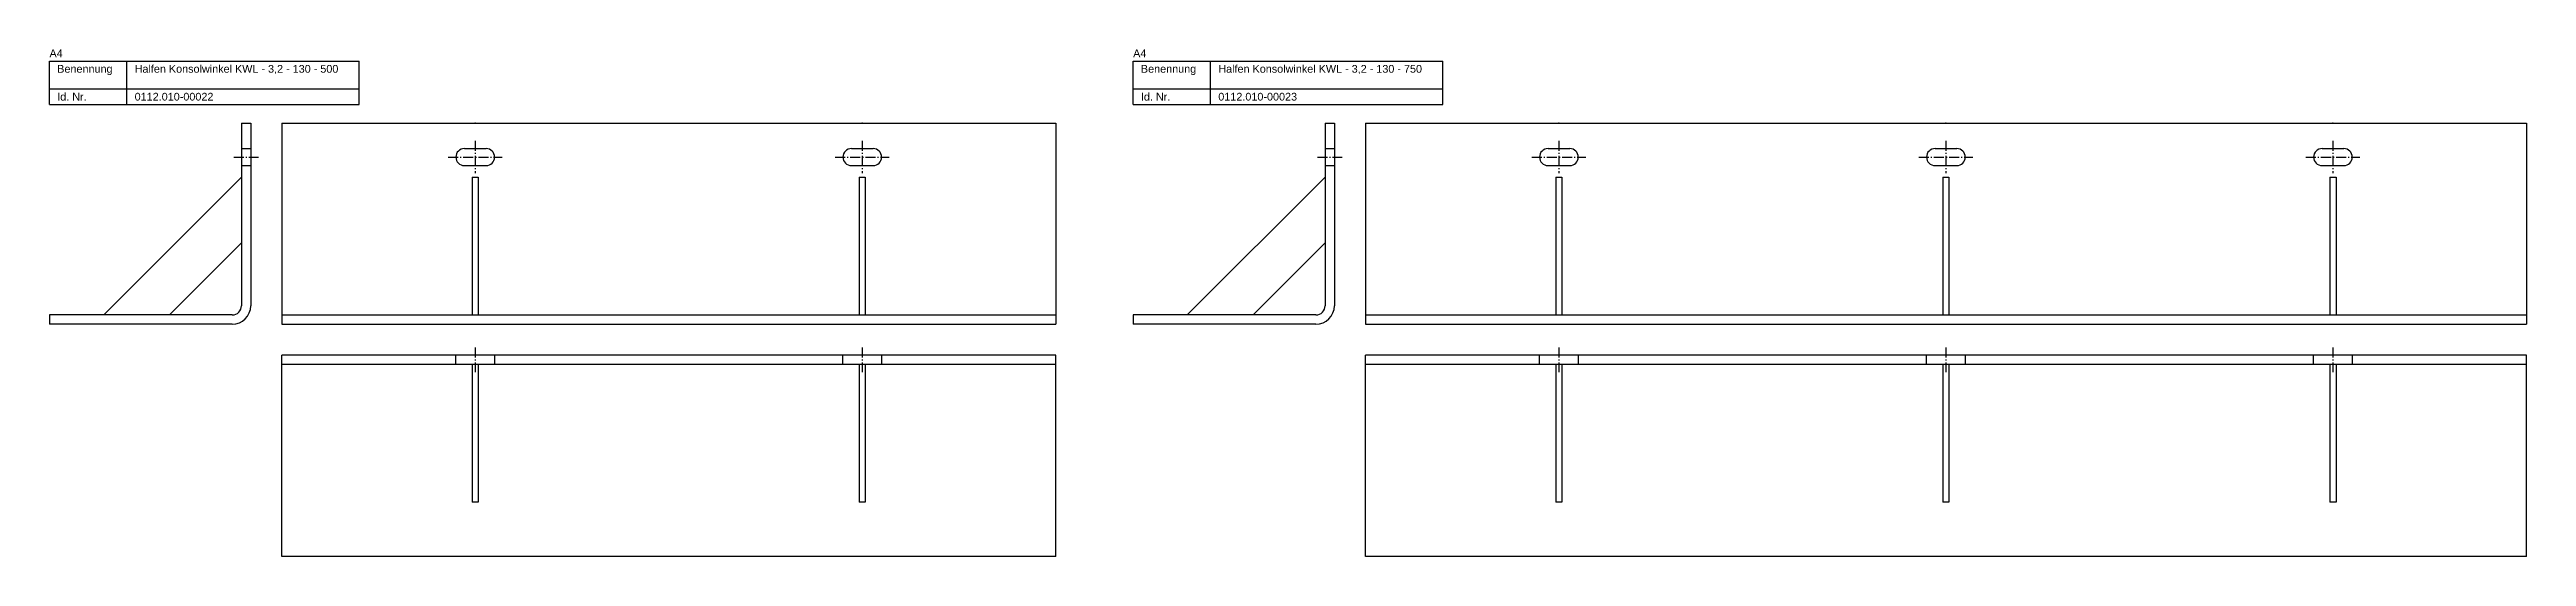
# Model space of a CAD drawing. Header units: millimetres. Extents: x 3683 to 6843, y -2519 to 868.
# Drawn here: x 3683 to 5283, y 541 to 868 of the extents above; entities that cross this region are included whole.
import ezdxf

# ---------------------------------------------------------------- set-up
doc = ezdxf.new("R2010")
doc.units = ezdxf.units.MM
doc.linetypes.add('MITTELLINIE', pattern=[0.977, 0.65, -0.13, 0.067, -0.13])
doc.linetypes.add('VERDECKT', pattern=[9.525, 6.35, -3.175])
doc.layers.add('HALFEN-KONSOLANKER', color=2, linetype='CONTINUOUS')
doc.styles.add('ARIAL50', font='ARIAL.TTF', dxfattribs={"height": 5})

msp = doc.modelspace()

# ---------------------------------------------------------------- texts
at = {"layer": 'HALFEN-KONSOLANKER', "style": 'ARIAL50'}
for s, p in [('A4', (3683.1, 863.3)), ('A4', (4383.1, 863.3)), ('Benennung', (3688.1, 853.3)), ('Halfen Konsolwinkel KWL - 3,2 - 130 - 500', (3738.1, 853.3)), ('Benennung', (4388.1, 853.3)), ('Halfen Konsolwinkel KWL - 3,2 - 130 - 750', (4438.1, 853.3)), ('Id. Nr.', (3688.1, 835.3)), ('0112.010-00022', (3738.1, 835.3)), ('Id. Nr.', (4388.1, 835.3)), ('0112.010-00023', (4438.1, 835.3))]:
    msp.add_text(s, height=5, dxfattribs=at).set_placement(p)

# ---------------------------------------------------------------- linework, layer by layer
at = {"layer": 'HALFEN-KONSOLANKER'}
for p, q in [((3683.1, 860.8), (3883.1, 860.8)), ((3683.1, 832.8), (3683.1, 860.8)), ((3733.1, 832.8), (3733.1, 860.8)), ((3883.1, 832.8), (3883.1, 860.8)), ((4383.1, 860.8), (4583.1, 860.8)), ((4383.1, 832.8), (4383.1, 860.8)), ((4433.1, 832.8), (4433.1, 860.8)), ((4583.1, 832.8), (4583.1, 860.8)), ((3683.1, 842.8), (3883.1, 842.8)), ((3683.1, 832.8), (3883.1, 832.8)), ((4383.1, 842.8), (4583.1, 842.8)), ((4383.1, 832.8), (4583.1, 832.8)), ((3807.1, 820.8), (3807.1, 702.8)), ((3807.1, 820.8), (3813.1, 820.8)), ((3813.1, 820.8), (3813.1, 702.8)), ((3833.1, 820.8), (4333.1, 820.8)), ((3833.1, 820.8), (3833.1, 690.8)), ((4333.1, 820.8), (4333.1, 690.8)), ((4507.1, 820.8), (4507.1, 702.8)), ((4507.1, 820.8), (4513.1, 820.8)), ((4513.1, 820.8), (4513.1, 702.8)), ((4533.1, 820.8), (5283.1, 820.8)), ((4533.1, 820.8), (4533.1, 690.8)), ((5283.1, 820.8), (5283.1, 690.8)), ((3951.1, 804.3), (3965.1, 804.3)), ((4201.1, 804.3), (4215.1, 804.3)), ((4651.1, 804.3), (4665.1, 804.3)), ((4901.1, 804.3), (4915.1, 804.3)), ((5151.1, 804.3), (5165.1, 804.3)), ((3807.1, 785.8), (3718.1, 696.8)), ((3951.1, 793.3), (3965.1, 793.3)), ((3956.1, 785.8), (3956.1, 696.8)), ((3956.1, 785.8), (3960.1, 785.8)), ((3960.1, 785.8), (3960.1, 696.8)), ((4201.1, 793.3), (4215.1, 793.3)), ((4206.1, 785.8), (4206.1, 696.8)), ((4206.1, 785.8), (4210.1, 785.8)), ((4210.1, 785.8), (4210.1, 696.8)), ((4507.1, 785.8), (4418.1, 696.8)), ((4651.1, 793.3), (4665.1, 793.3)), ((4656.1, 785.8), (4656.1, 696.8)), ((4656.1, 785.8), (4660.1, 785.8)), ((4660.1, 785.8), (4660.1, 696.8)), ((4901.1, 793.3), (4915.1, 793.3)), ((4906.1, 785.8), (4906.1, 696.8)), ((4906.1, 785.8), (4910.1, 785.8)), ((4910.1, 785.8), (4910.1, 696.8)), ((5151.1, 793.3), (5165.1, 793.3)), ((5156.1, 785.8), (5156.1, 696.8)), ((5156.1, 785.8), (5160.1, 785.8)), ((5160.1, 785.8), (5160.1, 696.8)), ((3807.1, 743.3), (3760.6, 696.8)), ((4507.1, 743.3), (4460.6, 696.8)), ((3801.1, 696.8), (3683.1, 696.8)), ((3683.1, 696.8), (3683.1, 690.8)), ((3801.1, 690.8), (3683.1, 690.8)), ((3833.1, 696.8), (4333.1, 696.8)), ((3833.1, 690.8), (4333.1, 690.8)), ((4501.1, 696.8), (4383.1, 696.8)), ((4383.1, 696.8), (4383.1, 690.8)), ((4501.1, 690.8), (4383.1, 690.8)), ((4533.1, 696.8), (5283.1, 696.8)), ((4533.1, 690.8), (5283.1, 690.8)), ((4333.1, 670.8), (3833.1, 670.8)), ((3833.1, 540.8), (3833.1, 670.8)), ((4333.1, 664.8), (3833.1, 664.8)), ((3956.1, 664.8), (3956.1, 575.8)), ((3960.1, 664.8), (3960.1, 575.8)), ((4206.1, 664.8), (4206.1, 575.8)), ((4210.1, 664.8), (4210.1, 575.8)), ((4333.1, 540.8), (4333.1, 670.8)), ((5283.1, 670.8), (4533.1, 670.8)), ((4533.1, 540.8), (4533.1, 670.8)), ((5283.1, 664.8), (4533.1, 664.8)), ((4656.1, 664.8), (4656.1, 575.8)), ((4660.1, 664.8), (4660.1, 575.8)), ((4906.1, 664.8), (4906.1, 575.8)), ((4910.1, 664.8), (4910.1, 575.8)), ((5156.1, 664.8), (5156.1, 575.8)), ((5160.1, 664.8), (5160.1, 575.8)), ((5283.1, 540.8), (5283.1, 670.8)), ((3960.1, 575.8), (3956.1, 575.8)), ((4210.1, 575.8), (4206.1, 575.8)), ((4660.1, 575.8), (4656.1, 575.8)), ((4910.1, 575.8), (4906.1, 575.8)), ((5160.1, 575.8), (5156.1, 575.8)), ((4333.1, 540.8), (3833.1, 540.8)), ((5283.1, 540.8), (4533.1, 540.8))]:
    msp.add_line(p, q, dxfattribs=at)
at = {"layer": 'HALFEN-KONSOLANKER', "color": 1, "linetype": 'VERDECKT'}
for p, q in [((3807.1, 804.3), (3813.1, 804.3)), ((4507.1, 804.3), (4513.1, 804.3)), ((3807.1, 793.3), (3813.1, 793.3)), ((4507.1, 793.3), (4513.1, 793.3)), ((3945.6, 664.8), (3945.6, 670.8)), ((3970.6, 670.8), (3970.6, 664.8)), ((4195.6, 664.8), (4195.6, 670.8)), ((4220.6, 670.8), (4220.6, 664.8)), ((4645.6, 664.8), (4645.6, 670.8)), ((4670.6, 670.8), (4670.6, 664.8)), ((4895.6, 664.8), (4895.6, 670.8)), ((4920.6, 670.8), (4920.6, 664.8)), ((5145.6, 664.8), (5145.6, 670.8)), ((5170.6, 670.8), (5170.6, 664.8))]:
    msp.add_line(p, q, dxfattribs=at)
at = {"layer": 'HALFEN-KONSOLANKER', "color": 1, "linetype": 'MITTELLINIE', "ltscale": 10}
for p, q in [((3958.1, 809.3), (3958.1, 788.3)), ((4208.1, 809.3), (4208.1, 788.3)), ((4658.1, 809.3), (4658.1, 788.3)), ((4908.1, 809.3), (4908.1, 788.3)), ((5158.1, 809.3), (5158.1, 788.3)), ((3802.1, 798.8), (3818.1, 798.8)), ((3940.6, 798.8), (3975.6, 798.8)), ((4190.6, 798.8), (4225.6, 798.8)), ((4502.1, 798.8), (4518.1, 798.8)), ((4640.6, 798.8), (4675.6, 798.8)), ((4890.6, 798.8), (4925.6, 798.8)), ((5140.6, 798.8), (5175.6, 798.8)), ((3958.1, 675.8), (3958.1, 659.8)), ((4208.1, 675.8), (4208.1, 659.8)), ((4658.1, 675.8), (4658.1, 659.8)), ((4908.1, 675.8), (4908.1, 659.8)), ((5158.1, 675.8), (5158.1, 659.8))]:
    msp.add_line(p, q, dxfattribs=at)
at = {"layer": 'HALFEN-KONSOLANKER'}
for centre, radius, start, end in [((3951.1, 798.8), 5.5, 90, 270), ((3965.1, 798.8), 5.5, 270, 90), ((4201.1, 798.8), 5.5, 90, 270), ((4215.1, 798.8), 5.5, 270, 90), ((4651.1, 798.8), 5.5, 90, 270), ((4665.1, 798.8), 5.5, 270, 90), ((4901.1, 798.8), 5.5, 90, 270), ((4915.1, 798.8), 5.5, 270, 90), ((5151.1, 798.8), 5.5, 90, 270), ((5165.1, 798.8), 5.5, 270, 90), ((3801.1, 702.8), 12, 270, 0), ((3801.1, 702.8), 6, 270, 0), ((4501.1, 702.8), 6, 270, 0), ((4501.1, 702.8), 12, 270, 0)]:
    msp.add_arc(centre, radius, start, end, dxfattribs=at)
for p in [(3958.1, 820.8), (3958.1, 820.8), (4208.1, 820.8), (4208.1, 820.8), (4658.1, 820.8), (4658.1, 820.8), (4908.1, 820.8), (4908.1, 820.8), (5158.1, 820.8), (5158.1, 820.8)]:
    msp.add_point(p, dxfattribs=at)

msp.set_redraw_order([(e.dxf.handle, doc.entitydb.next_handle()) for e in msp.query("TEXT MTEXT ATTDEF DIMENSION ARC_DIMENSION")])  # texts and dimensions are drawn at this point

doc.saveas('drawing.dxf')
